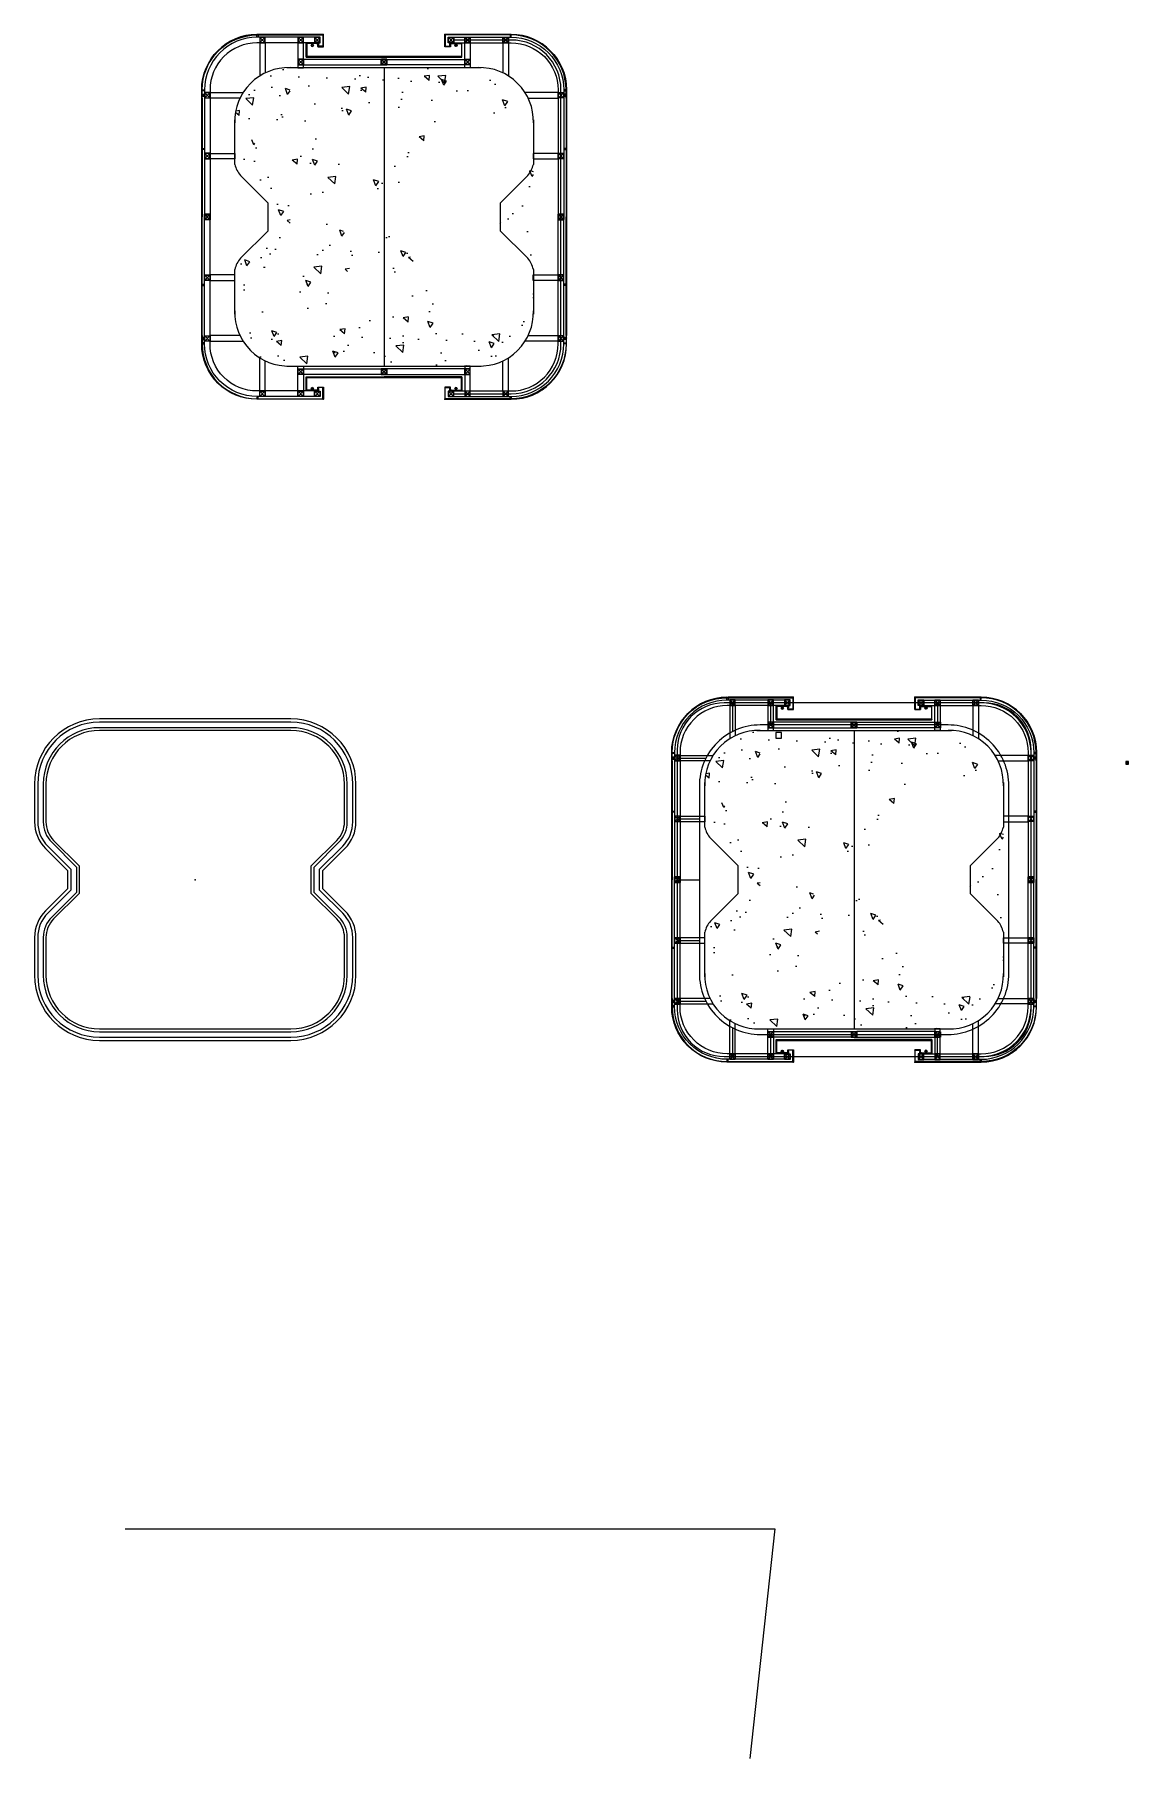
# Model space of a CAD drawing. Header units: millimetres. Extents: x -7838 to 78912, y -32093 to 42426.
# Drawn here: x -7838 to 2057, y -6338 to 9259 of the extents above; entities that cross this region are included whole.
import ezdxf

# ---------------------------------------------------------------- set-up
doc = ezdxf.new("R2010")
doc.units = ezdxf.units.MM
doc.linetypes.add('CENTER', pattern=[2, 1.25, -0.25, 0.25, -0.25])
for name, color, linetype in [('002 - STRUCTURAL STEEL', 4, 'Continuous'), ('A11_ALU.SOLID SHEET', 7, 'Continuous'), ('AR-TEXT-DIM', 7, 'Continuous'), ('AR_TVM', 7, 'Continuous'), ('CKST - Ex CL', 7, 'Continuous')]:
    doc.layers.add(name, color=color, linetype=linetype)
doc.layers.add('A-COLS  CUT', color=5, linetype='Continuous', lineweight=25)

# ---------------------------------------------------------------- blocks, each defined once
blk = doc.blocks.new('odofodlfd')
at = {"color": 8}
for p, q in [((18758, -67725), (18803, -67771)), ((18803, -67725), (18758, -67771))]:
    blk.add_line(p, q, dxfattribs=at)
at = {"color": 3, "linetype": 'Continuous'}
for points in [[(18806, -67723), (18806, -67773), (18756, -67773), (18756, -67723)], [(18803, -67725), (18803, -67771), (18758, -67771), (18758, -67725)]]:
    blk.add_lwpolyline(points, close=True, dxfattribs=at)
blk = doc.blocks.new('RERE')
at = {"color": 8}
for p, q in [((30880, -75163), (30877, -75163)), ((30881, -75143), (30879, -75145)), ((30879, -75148), (30879, -75149)), ((30879, -75149), (30879, -75150)), ((30879, -75151), (30879, -75152)), ((30879, -75152), (30879, -75153)), ((30879, -75154), (30879, -75155)), ((30879, -75155), (30879, -75156)), ((30879, -75157), (30879, -75158)), ((30879, -75158), (30879, -75161)), ((30881, -75142), (30881, -75165)), ((30881, -75143), (30881, -75145)), ((30881, -75163), (30884, -75163)), ((30882, -75146), (30882, -75146)), ((30882, -75147), (30882, -75148)), ((30882, -75149), (30882, -75150)), ((30882, -75150), (30882, -75151)), ((30882, -75152), (30882, -75153)), ((30882, -75153), (30882, -75154)), ((30882, -75155), (30882, -75156)), ((30882, -75156), (30882, -75157)), ((30882, -75158), (30882, -75159)), ((30882, -75159), (30882, -75161)), ((30882, -75159), (30882, -75161))]:
    blk.add_line(p, q, dxfattribs=at)
for points in [[(30880, -75164, -0.112935), (30877, -75163, -0.049876), (30877, -75161), (30885, -75161, -0.049876), (30884, -75163, -0.112935), (30881, -75164), (30881, -75163), (30880, -75163)], [(30882, -75147, 0.088633), (30881, -75147, 0.02265), (30879, -75146, -0.172253), (30879, -75145, 0.051159), (30883, -75147, -0.175035)], [(30882, -75149, 0.088633), (30881, -75148, 0.019108), (30879, -75147, -0.172253), (30879, -75147, 0.045962), (30883, -75148, -0.175035)], [(30882, -75150, 0.088633), (30881, -75150, 0.019108), (30879, -75149, -0.172253), (30879, -75149, 0.045962), (30883, -75150, -0.175035)], [(30882, -75152, 0.088633), (30881, -75151, 0.019108), (30879, -75150, -0.172253), (30879, -75150, 0.045962), (30883, -75151, -0.175035)], [(30882, -75153, 0.088633), (30881, -75153, 0.019108), (30879, -75152, -0.172253), (30879, -75152, 0.045962), (30883, -75153, -0.175035)], [(30882, -75155, 0.088633), (30881, -75154, 0.019108), (30879, -75154, -0.172253), (30879, -75153, 0.045962), (30883, -75154, -0.175035)], [(30882, -75156, 0.088633), (30881, -75156, 0.019108), (30879, -75155, -0.172253), (30879, -75155, 0.045962), (30883, -75156, -0.175035)], [(30882, -75158, 0.088633), (30881, -75157, 0.019108), (30879, -75157, -0.172253), (30879, -75156, 0.045962), (30883, -75157, -0.175035)], [(30882, -75159, 0.088633), (30881, -75159, 0.019108), (30879, -75158, -0.172253), (30879, -75158, 0.045962), (30883, -75159, -0.175035)]]:
    blk.add_lwpolyline(points, format="xyb", close=True, dxfattribs=at)
for points in [[(30882, -75146, 0.118829), (30881, -75145, 0.008765), (30880, -75145, -0.172253)], [(30882, -75145, -0.175035), (30882, -75146, 0.118829)]]:
    blk.add_lwpolyline(points, format="xyb", dxfattribs=at)
for centre, radius, start, end in [((30882, -75147), 3.04, 160.5824, 180), ((30875, -75173), 27.5, 74.8121, 82.581), ((30875, -75181), 33.6, 76.2776, 83.3035), ((30875, -75182), 33.6, 76.2776, 83.3035), ((30875, -75184), 33.6, 76.2776, 83.3035), ((30875, -75185), 33.6, 76.2776, 83.3035), ((30875, -75187), 33.6, 76.2776, 83.3035), ((30875, -75188), 33.6, 76.2776, 83.3035), ((30875, -75190), 33.6, 76.2776, 83.3035), ((30875, -75192), 33.6, 76.2776, 83.3035), ((30880, -75153), 7.89, 71.8171, 89.3728), ((30879, -75147), 3.04, 9.6975, 26.5651)]:
    blk.add_arc(centre, radius, start, end, dxfattribs=at)
blk = doc.blocks.new('EL1')
at = {"color": 1, "linetype": 'Continuous'}
for p, q in [((18256, -67419), (18256, -67119)), ((18306, -67419), (18306, -67147))]:
    blk.add_line(p, q, dxfattribs=at)
at = {"color": 2, "linetype": 'Continuous'}
for p, q in [((18677, -67290, 0), (19381, -67290, 0)), ((18681, -67294, 0), (19381, -67294, 0))]:
    blk.add_line(p, q, dxfattribs=at)
for points in [[(17731, -65844), (17731, -66919)], [(17735, -66919), (17735, -65844)], [(18677, -67290), (18677, -67416), (18780, -67416), (18780, -67412), (18681, -67412)], [(18681, -67412), (18681, -67295)]]:
    blk.add_lwpolyline(points, dxfattribs=at)
at = {"color": 1, "linetype": 'Continuous'}
for points in [[(18751, -67469), (18231, -67469, -0.41422), (17756, -66994), (17756, -65869)], [(18751, -67419), (18231, -67419, -0.41422), (17806, -66994), (17806, -65869)]]:
    blk.add_lwpolyline(points, format="xyb", dxfattribs=at)
blk.add_lwpolyline([(18031, -66369), (17806, -66369), (17806, -66419), (18031, -66419)], close=True, dxfattribs=at)
at = {"color": 2, "ltscale": 0.1}
for points in [[(17735, -66919), (17735, -66937), (17732, -66940), (17732, -66941), (17732, -66941), (17735, -66938), (17753, -66938), (17753, -66942), (17731, -66942), (17731, -66919)], [(17731, -66994), (17731, -66970), (17731, -66947), (17753, -66947), (17753, -66951), (17735, -66951), (17732, -66948), (17732, -66948), (17732, -66949), (17735, -66952), (17735, -66967), (17735, -66994)], [(18681, -67412), (18678, -67415), (18678, -67415), (18678, -67415), (18681, -67412)], [(18785, -67389), (18785, -67416), (18781, -67416), (18781, -67384), (18831, -67384), (18831, -67444)], [(18785, -67389), (18782, -67386), (18782, -67385), (18782, -67385), (18785, -67388)], [(18826, -67388), (18785, -67388)], [(18827, -67389), (18830, -67386), (18830, -67385), (18829, -67385), (18826, -67388)], [(18826, -67490), (18829, -67493), (18830, -67493), (18830, -67493), (18827, -67490)], [(18827, -67444), (18827, -67389)], [(18827, -67490), (18827, -67444)]]:
    blk.add_lwpolyline(points, dxfattribs=at)
for points in [[(18831, -67444), (18831, -67494), (18231, -67494, -0.41422), (17731, -66994)], [(17735, -66994, 0.41422), (18231, -67490), (18826, -67490)]]:
    blk.add_lwpolyline(points, format="xyb", dxfattribs=at)
at = {"color": 8}
blk.add_lwpolyline([(17740, -66936), (17755, -66936), (17755, -66951), (17754, -66951), (17754, -66937), (17740, -66937)], close=True, dxfattribs=at)
at = {"color": 1}
for points in [[(17740, -66953), (17755, -66953), (17755, -66938), (17754, -66938), (17754, -66952), (17740, -66952)], [(18787, -67398), (18787, -67418), (18767, -67418), (18767, -67417), (18786, -67417), (18786, -67398)]]:
    blk.add_lwpolyline(points, close=True, dxfattribs=at)
at = {"color": 1, "linetype": 'Continuous'}
blk.add_lwpolyline([(18078, -66919), (17806, -66919), (17806, -66969), (18106, -66969)], dxfattribs=at)
at = {"color": 1, "elevation": 0}
for points in [[(18601, -67194), (18651, -67194), (18651, -67419), (18601, -67419)], [(18651, -67219), (19356, -67219), (19356, -67269), (18651, -67269)]]:
    blk.add_lwpolyline(points, close=True, dxfattribs=at)
at = {"color": 2, "ltscale": 0.1, "elevation": 0}
blk.add_lwpolyline([(18681, -67295), (18678, -67292), (18678, -67291), (18678, -67291), (18681, -67294)], dxfattribs=at)
at = {"color": 8}
for centre in [(17728, -66944), (17729, -66944), (17730, -66944), (17731, -66944), (17732, -66944), (17733, -66944), (17734, -66944), (17735, -66944), (17736, -66944)]:
    blk.add_arc(centre, 4.09, 322.2935, 37.7065, dxfattribs=at)
at = {"layer": 'AR-TEXT-DIM', "color": 8, "linetype": 'CENTER', "ltscale": 0.03}
for q in [(18714, -67397), (18731, -67383), (18731, -67414), (18748, -67397)]:
    blk.add_line((18731, -67397), q, dxfattribs=at)
at = {"layer": 'AR-TEXT-DIM', "color": 1}
blk.add_circle((18731, -67397), 10, dxfattribs=at)
blk.add_circle((18731, -67397), 10, dxfattribs=at)
blk.add_circle((18731, -67397), 10, dxfattribs=at)
at = {"color": 8}
for p in [(-1000, 1903), (-1000, 1353), (-1000, 803), (-155, 503, 0), (600, 503, 0), (-500, 303), (-155, 303), (-5, 303)]:
    blk.add_blockref('odofodlfd', p, dxfattribs=at)
at = {"color": 8, "xscale": 0.7500000000000007, "yscale": 0.7500000000000007, "zscale": 0.7500000000000007, "rotation": 180}
blk.add_blockref('RERE', (41936, -123783), dxfattribs=at)
blk = doc.blocks.new('A$C867e22c0')
at = {"layer": 'A11_ALU.SOLID SHEET', "color": 1, "elevation": 0}
for points in [[(-1150, 1630), (-1150, 1650, 0.414213), (-1650, 1150), (-1630, 1150)], [(1150, 1630), (1150, 1650, -0.414213), (1650, 1150), (1630, 1150)], [(-1150, -1630), (-1150, -1650, -0.414213), (-1650, -1150), (-1630, -1150)], [(1150, -1630), (1150, -1650, 0.414213), (1650, -1150), (1630, -1150)]]:
    blk.add_lwpolyline(points, format="xyb", dxfattribs=at)
for points in [[(-600, 1572), (-600, 1540), (-550, 1540), (-550, 1650), (-608, 1650), (-1140, 1650), (-1140, 1630)], [(-601, 1572), (-704, 1572), (-704, 1454), (704, 1454), (704, 1572), (601, 1572)], [(600, 1572), (600, 1540), (550, 1540), (550, 1650), (608, 1650), (1140, 1650), (1140, 1630)], [(-1630, 1140), (-1650, 1140), (-1650, 620), (-1630, 620)], [(1630, 1140), (1650, 1140), (1650, 620), (1630, 620)], [(-1630, 610), (-1650, 610), (-1650, -610), (-1630, -610)], [(1630, 610), (1650, 610), (1650, -610), (1630, -610)], [(-1630, -1140), (-1650, -1140), (-1650, -620), (-1630, -620)], [(1630, -1140), (1650, -1140), (1650, -620), (1630, -620)], [(-600, -1560), (-600, -1540), (-550, -1540), (-550, -1650), (-608, -1650), (-1140, -1650), (-1140, -1630)], [(-601, -1572), (-704, -1572), (-704, -1454), (704, -1454), (704, -1572), (601, -1572)], [(600, -1560), (600, -1540), (550, -1540), (550, -1650), (608, -1650), (1140, -1650), (1140, -1630)]]:
    blk.add_lwpolyline(points, dxfattribs=at)
at = {"layer": 'A11_ALU.SOLID SHEET', "color": 1}
for p in [(-550, 1650, 0), (550, 1650, 0), (-550, -1650, 0), (550, -1650, 0)]:
    blk.add_point(p, dxfattribs=at)
blk = doc.blocks.new('A$C71196ca0')
blk.add_lwpolyline([(-25, -25), (25, -25), (25, 25), (-25, 25)], close=True)
blk = doc.blocks.new('A$Cb8645559')
at = {"layer": '002 - STRUCTURAL STEEL'}
for p, q in [((-1100, 1600), (-1100, 1340)), ((-755, 1600), (-755, 1400)), ((755, 1600), (755, 1400)), ((-1600, 1100), (-1340, 1100)), ((-1600, 550), (-1400, 550)), ((-1600, 0), (-1400, 0)), ((-1600, -550), (-1400, -550)), ((-1600, -1100), (-1340, -1100)), ((-1100, -1340), (-1100, -1600)), ((-755, -1400), (-755, -1600)), ((755, -1600), (755, -1400))]:
    blk.add_line(p, q, dxfattribs=at)
for points in [[(-1600, 1175), (-1600, -1175, 0.414214), (-1175, -1600), (1175, -1600, 0.414214), (1600, -1175), (1600, 1175, 0.414214), (1175, 1600), (-1175, 1600, 0.414214)], [(-1400, 850), (-1400, -850, 0.414214), (-850, -1400), (850, -1400, 0.414214), (1400, -850), (1400, 850, 0.414214), (850, 1400), (-850, 1400, 0.414214)]]:
    blk.add_lwpolyline(points, format="xyb", close=True, dxfattribs=at)
for p in [(-1100, 1600), (-605, 1600), (-755, 1400), (0, 1400), (-1600, 1100), (-1600, 550), (-1600, 0), (-1600, -550), (-1600, -1100), (-755, -1400), (0, -1400), (-1100, -1600)]:
    blk.add_blockref('A$C71196ca0', p, dxfattribs=at)
at = {"layer": '002 - STRUCTURAL STEEL', "xscale": -1}
for p in [(605, 1600), (1100, 1600), (755, 1400), (1600, 1100), (1600, 550), (1600, 0), (1600, -550), (1600, -1100), (755, -1400), (1100, -1600)]:
    blk.add_blockref('A$C71196ca0', p, dxfattribs=at)
at = {"layer": '002 - STRUCTURAL STEEL', "xscale": -1, "rotation": 180}
blk.add_blockref('A$C71196ca0', (-605, -1600), dxfattribs=at)
at = {"layer": '002 - STRUCTURAL STEEL', "rotation": 180}
blk.add_blockref('A$C71196ca0', (605, -1600), dxfattribs=at)

msp = doc.modelspace()

# ---------------------------------------------------------------- hatches: boundary and pattern name
at = {"layer": 'AR_TVM'}
h = msp.add_hatch(dxfattribs=at)
h.set_pattern_fill('AR-CONC', color=251, scale=3, angle=90, style=0)
h.set_pattern_definition([(140, (61168.24, 21989.82), (47.8173, 546.554), [57.15, -628.65]), (85, (61168.24, 21989.8), (-573.1705, -105.7303), [45.72, -502.9218]), (190.45144, (61172.2, 22035.37), (-525.3533, 440.8237), [48.57, -534.2707]), (136.1842, (61015.84, 21989.8), (126.127, 813.237), [85.725, -942.975]), (186.6356, (61026.35, 22057.6), (-742.278, 712.212), [72.855, -801.407]), (81.1842, (61015.8, 21989.8), (-742.278, 712.212), [68.58, -754.379]), (111, (61053.94, 22066.02), (306.7956, 454.8432), [57.15, -628.65]), (56, (61053.94, 22066), (-552.564, 185.406), [45.72, -502.92]), (161.45144, (61079.5, 22103.93), (-245.7683, 640.2493), [48.57, -534.27]), (127.5, (61168.24, 21989.82), (-253.6651, 9.2658), [0, -496.824, 0, -510.54, 0, -504.825]), (97.5, (61168.24, 21989.82), (-300.5417, 200.459), [0, -291.084, 0, -485.394, 0, -192.405]), (57.5, (61168.24, 21819.9), (17.18623, 406.7718), [0, -190.5, 0, -594.36, 0, -788.67]), (47.5, (61168.24, 21743.7), (-76.2795, 444.3875), [0, -247.65, 0, -394.716, 0, -560.07])])
edge = h.paths.add_edge_path()
edge.add_arc((-5540.837, 6744.515), 485.539, 178.26705, 271.73295)
edge.add_arc((-5540.837, 8473.882), 485.539, 88.26705, 181.73295)
edge.add_arc((-3811.471, 6744.515), 485.539, 268.26705, 361.73295)
edge.add_arc((-3811.471, 8473.882), 485.539, -1.73295, 91.73295)
edge.add_line((-5555.52, 6259.199), (-3796.788, 6259.199))
edge.add_line((-5555.52, 8959.199), (-3796.788, 8959.199))
edge.add_line((-6026.154, 6729.832), (-6026.154, 7134.199))
edge.add_arc((-5795.002, 7081.123), 237.167, 139.8017092, 167.0681884, ccw=False)
edge.add_line((-5976.154, 7234.199), (-5726.154, 7484.199))
edge.add_line((-5726.154, 7484.199), (-5726.154, 7734.199))
edge.add_line((-5726.154, 7734.199), (-5976.154, 7984.199))
edge.add_arc((-5795.002, 8137.275), 237.167, 192.9318116, 220.1982908, ccw=False)
edge.add_line((-6026.154, 8084.199), (-6026.154, 8488.565))
edge.add_line((-3326.154, 8488.565), (-3326.154, 8084.199))
edge.add_arc((-3557.306, 8137.275), 237.167, -40.1982908, -12.9318116, ccw=False)
edge.add_line((-3376.154, 7984.199), (-3626.154, 7734.199))
edge.add_line((-3626.154, 7734.199), (-3626.154, 7484.199))
edge.add_line((-3626.154, 7484.199), (-3376.154, 7234.199))
edge.add_arc((-3557.306, 7081.123), 237.167, 12.9318116, 40.1982908, ccw=False)
edge.add_line((-3326.154, 7134.199), (-3326.154, 6729.832))
h = msp.add_hatch(dxfattribs=at)
h.set_pattern_fill('AR-CONC', color=251, scale=3, angle=90, style=0)
h.set_pattern_definition([(140, (65419.54, 15993.6), (47.8173, 546.554), [57.15, -628.65]), (85, (65419.54, 15993.6), (-573.1705, -105.7303), [45.72, -502.9218]), (190.45144, (65423.5, 16039.15), (-525.3533, 440.8237), [48.57, -534.2707]), (136.1842, (65267.14, 15993.6), (126.127, 813.237), [85.725, -942.975]), (186.6356, (65277.65, 16061.4), (-742.278, 712.212), [72.855, -801.407]), (81.1842, (65267.1, 15993.6), (-742.278, 712.212), [68.58, -754.379]), (111, (65305.24, 16069.8), (306.7956, 454.8432), [57.15, -628.65]), (56, (65305.24, 16069.8), (-552.564, 185.406), [45.72, -502.92]), (161.45144, (65330.8, 16107.7), (-245.7683, 640.2493), [48.57, -534.27]), (127.5, (65419.54, 15993.6), (-253.6651, 9.2658), [0, -496.824, 0, -510.54, 0, -504.825]), (97.5, (65419.54, 15993.6), (-300.5417, 200.459), [0, -291.084, 0, -485.394, 0, -192.405]), (57.5, (65419.54, 15823.68), (17.18623, 406.7718), [0, -190.5, 0, -594.36, 0, -788.67]), (47.5, (65419.54, 15747.5), (-76.2795, 444.3875), [0, -247.65, 0, -394.716, 0, -560.07])])
edge = h.paths.add_edge_path()
edge.add_arc((-1289.538, 748.299), 485.539, 178.26705, 271.73295)
edge.add_arc((-1289.538, 2477.666), 485.539, 88.26705, 181.73295)
edge.add_arc((439.828, 748.299), 485.539, 268.26705, 361.73295)
edge.add_arc((439.828, 2477.666), 485.539, -1.73295, 91.73295)
edge.add_line((-1304.221, 262.983), (454.512, 262.983))
edge.add_line((-1304.221, 2962.983), (454.512, 2962.983))
edge.add_line((-1774.855, 733.616), (-1774.855, 1137.983))
edge.add_arc((-1543.703, 1084.907), 237.167, 139.8017092, 167.0681884, ccw=False)
edge.add_line((-1724.855, 1237.983), (-1474.855, 1487.983))
edge.add_line((-1474.855, 1487.983), (-1474.855, 1737.983))
edge.add_line((-1474.855, 1737.983), (-1724.855, 1987.983))
edge.add_arc((-1543.703, 2141.058), 237.167, 192.9318116, 220.1982908, ccw=False)
edge.add_line((-1774.855, 2087.983), (-1774.855, 2492.349))
edge.add_line((925.145, 2492.349), (925.145, 2087.983))
edge.add_arc((693.993, 2141.058), 237.167, -40.1982908, -12.9318116, ccw=False)
edge.add_line((875.145, 1987.983), (625.145, 1737.983))
edge.add_line((625.145, 1737.983), (625.145, 1487.983))
edge.add_line((625.145, 1487.983), (875.145, 1237.983))
edge.add_arc((693.993, 1084.907), 237.167, 12.9318116, 40.1982908, ccw=False)
edge.add_line((925.145, 1137.983), (925.145, 733.616))

# ---------------------------------------------------------------- linework, layer by layer
for p, q in [((-4676.154, 8959.199), (-4676.154, 6259.199)), ((-424.855, 2962.983), (-424.855, 262.983))]:
    msp.add_line(p, q)
for points in [[(-5276.15, 6037.185), (-5276.15, 6069.143), (-5226.152, 6069.143), (-5226.148, 5959.166), (-5826.046, 5959.166, -0.414213562), (-6326.046, 6459.166), (-6326.046, 8759.263, -0.414213562), (-5826.046, 9259.263), (-5226.148, 9259.263), (-5226.152, 9149.287), (-5276.15, 9149.287), (-5276.15, 9181.245)], [(-4076.158, 6037.185), (-4076.158, 6069.143), (-4126.156, 6069.143), (-4126.16, 5959.166), (-3526.262, 5959.166, 0.414213562), (-3026.262, 6459.166), (-3026.262, 8759.263, 0.414213562), (-3526.262, 9259.263), (-4126.16, 9259.263), (-4126.156, 9149.287), (-4076.158, 9149.287), (-4076.158, 9181.245)], [(-4076.158, 9181.229), (-4076.158, 9149.271), (-4126.156, 9149.271), (-4126.16, 9259.247), (-3526.262, 9259.247, -0.414213562), (-3026.262, 8759.247), (-3026.262, 7609.199)], [(-4076.158, 6037.168), (-4076.158, 6069.126), (-4126.156, 6069.126), (-4126.16, 5959.15), (-3526.262, 5959.15, 0.414213562), (-3026.262, 6459.15), (-3026.262, 7609.199)], [(-1024.85, 40.968), (-1024.85, 72.927), (-974.853, 72.927), (-974.848, -37.05), (-1574.747, -37.05, -0.414213562), (-2074.747, 462.95), (-2074.747, 2763.047, -0.414213562), (-1574.747, 3263.047), (-974.848, 3263.047), (-974.853, 3153.071), (-1024.85, 3153.071), (-1024.85, 3185.029)], [(175.141, 40.968), (175.141, 72.927), (125.143, 72.927), (125.139, -37.05), (725.038, -37.05, 0.414213562), (1225.038, 462.95), (1225.038, 2763.047, 0.414213562), (725.038, 3263.047), (125.139, 3263.047), (125.143, 3153.071), (175.141, 3153.071), (175.141, 3185.029)], [(175.141, 3185.013), (175.141, 3153.055), (125.143, 3153.055), (125.139, 3263.031), (725.038, 3263.031, -0.414213562), (1225.038, 2763.031), (1225.038, 1612.983)], [(175.141, 40.952), (175.141, 72.91), (125.143, 72.91), (125.139, -37.066), (725.038, -37.066, 0.414213562), (1225.038, 462.934), (1225.038, 1612.983)]]:
    msp.add_lwpolyline(points, format="xyb")
for points in [[(-5277.15, 9181.229), (-5380.15, 9181.229), (-5380.15, 9055.271), (-3972.158, 9055.304), (-3972.158, 9181.229), (-4075.158, 9181.229)], [(-5277.15, 6037.168), (-5380.15, 6037.168), (-5380.15, 6163.126), (-3972.158, 6163.093), (-3972.158, 6037.168), (-4075.158, 6037.168)], [(-1025.85, 3185.013), (-1128.85, 3185.013), (-1128.85, 3059.055), (279.141, 3059.088), (279.141, 3185.013), (176.141, 3185.013)], [(-1025.85, 40.952), (-1128.85, 40.952), (-1128.85, 166.91), (279.141, 166.877), (279.141, 40.952), (176.141, 40.952)], [(-7017.158, -4258.709), (-1140.587, -4258.709), (-1369.544, -6337.665)]]:
    msp.add_lwpolyline(points)
for points in [[(-1132.244, 2894.506), (-1082.244, 2894.506), (-1082.244, 2944.506), (-1132.244, 2944.506)], [(2031.964, 2658.382), (2056.964, 2658.382), (2056.964, 2683.382), (2031.964, 2683.382)]]:
    msp.add_lwpolyline(points, close=True)
for p in [(2044.464, 2670.882), (-6384.356, 1612.983, -0.001)]:
    msp.add_point(p)
at = {"layer": 'A-COLS  CUT', "color": 4}
for points in [[(-5555.52, 8959.199), (-3796.788, 8959.199)], [(-6026.154, 8084.199), (-6026.154, 8488.565)], [(-3326.154, 8488.565), (-3326.154, 8084.199)], [(-5976.154, 7234.199), (-5726.154, 7484.199), (-5726.154, 7734.199), (-5976.154, 7984.199)], [(-3376.154, 7984.199), (-3626.154, 7734.199), (-3626.154, 7484.199), (-3376.154, 7234.199)], [(-6026.154, 6729.832), (-6026.154, 7134.199)], [(-3326.154, 7134.199), (-3326.154, 6729.832)], [(-5555.52, 6259.199), (-3796.788, 6259.199)], [(-1304.221, 2962.983), (454.512, 2962.983)], [(-1774.855, 2087.983), (-1774.855, 2492.349)], [(925.145, 2492.349), (925.145, 2087.983)], [(-1724.855, 1237.983), (-1474.855, 1487.983), (-1474.855, 1737.983), (-1724.855, 1987.983)], [(875.145, 1987.983), (625.145, 1737.983), (625.145, 1487.983), (875.145, 1237.983)], [(-1774.855, 733.616), (-1774.855, 1137.983)], [(925.145, 1137.983), (925.145, 733.616)], [(-1304.221, 262.983), (454.512, 262.983)]]:
    msp.add_lwpolyline(points, dxfattribs=at)
at = {"layer": 'A-COLS  CUT', "color": 1}
msp.add_lwpolyline([(-5230.356, 1694.904), (-5030.233, 1895.028, 0.198912367), (-4930.356, 2136.151), (-4930.356, 2477.983, 0.414213562), (-5519.356, 3066.983), (-7249.356, 3066.983, 0.414213562), (-7838.356, 2477.983), (-7838.356, 2136.151, 0.198912367), (-7738.48, 1895.028), (-7538.356, 1694.904), (-7538.356, 1531.061), (-7738.48, 1330.937, 0.198912367), (-7838.356, 1089.814), (-7838.356, 747.983, 0.414213562), (-7249.356, 158.983), (-5519.356, 158.983, 0.414213562), (-4930.356, 747.983), (-4930.356, 1089.814, 0.198912367), (-5030.233, 1330.937), (-5230.356, 1531.061)], format="xyb", close=True, dxfattribs=at)
at = {"layer": 'A-COLS  CUT', "color": 4}
for points in [[(-5259.356, 1706.917), (-5050.739, 1915.534, 0.198912367), (-4959.356, 2136.151), (-4959.356, 2477.983, 0.414213562), (-5519.356, 3037.983), (-7249.356, 3037.983, 0.414213562), (-7809.356, 2477.983), (-7809.356, 2136.151, 0.198912367), (-7717.974, 1915.534), (-7509.356, 1706.917), (-7509.356, 1519.049), (-7717.974, 1310.431, 0.198912367), (-7809.356, 1089.814), (-7809.356, 747.983, 0.414213562), (-7249.356, 187.983), (-5519.356, 187.983, 0.414213562), (-4959.356, 747.983), (-4959.356, 1089.814, 0.198912367), (-5050.739, 1310.431), (-5259.356, 1519.049)], [(-5309.356, 1727.627), (-5086.094, 1950.889, 0.198912367), (-5009.356, 2136.151), (-5009.356, 2477.983, 0.414213562), (-5519.356, 2987.983), (-7249.356, 2987.983, 0.414213562), (-7759.356, 2477.983), (-7759.356, 2136.151, 0.198912367), (-7682.618, 1950.889), (-7459.356, 1727.627), (-7459.356, 1498.338), (-7682.618, 1275.076, 0.198912367), (-7759.356, 1089.814), (-7759.356, 747.983, 0.414213562), (-7249.356, 237.983), (-5519.356, 237.983, 0.414213562), (-5009.356, 747.983), (-5009.356, 1089.814, 0.198912367), (-5086.094, 1275.076), (-5309.356, 1498.338)], [(-5334.356, 1737.983), (-5103.772, 1968.567, 0.198912367), (-5034.356, 2136.151), (-5034.356, 2477.983, 0.414213562), (-5519.356, 2962.983), (-7249.356, 2962.983, 0.414213562), (-7734.356, 2477.983), (-7734.356, 2136.151, 0.198912367), (-7664.941, 1968.567), (-7434.356, 1737.983), (-7434.356, 1487.983), (-7664.941, 1257.398, 0.198912367), (-7734.356, 1089.814), (-7734.356, 747.983, 0.414213562), (-7249.356, 262.983), (-5519.356, 262.983, 0.414213562), (-5034.356, 747.983), (-5034.356, 1089.814, 0.198912367), (-5103.772, 1257.398), (-5334.356, 1487.983)]]:
    msp.add_lwpolyline(points, format="xyb", close=True, dxfattribs=at)
for centre, radius, start, end in [((-5540.837, 8473.882), 485.539, 88.26705, 181.73295), ((-3811.471, 8473.882), 485.539, 358.26705, 91.73295), ((-5795.002, 8137.275), 237.167, 192.9318116, 220.1982908), ((-3557.306, 8137.275), 237.167, 319.8017092, 347.0681884), ((-5795.002, 7081.123), 237.167, 139.8017092, 167.0681884), ((-3557.306, 7081.123), 237.167, 12.9318116, 40.1982908), ((-5540.837, 6744.515), 485.539, 178.26705, 271.73295), ((-3811.471, 6744.515), 485.539, 268.26705, 1.73295), ((-1289.538, 2477.666), 485.539, 88.26705, 181.73295), ((439.828, 2477.666), 485.539, 358.26705, 91.73295), ((-1543.703, 2141.058), 237.167, 192.9318116, 220.1982908), ((693.993, 2141.058), 237.167, 319.8017092, 347.0681884), ((-1543.703, 1084.907), 237.167, 139.8017092, 167.0681884), ((693.993, 1084.907), 237.167, 12.9318116, 40.1982908), ((-1289.538, 748.299), 485.539, 178.26705, 271.73295), ((439.828, 748.299), 485.539, 268.26705, 1.73295)]:
    msp.add_arc(centre, radius, start, end, dxfattribs=at)
at = {"layer": 'CKST - Ex CL', "color": 3}
for points in [[(-4046.158, 6009.167), (-3526.262, 6009.167, 0.414213562), (-3076.263, 6459.166), (-3076.263, 8759.263, 0.414213562), (-3526.262, 9209.262), (-4046.158, 9209.271)], [(205.141, 12.951), (725.038, 12.951, 0.414213562), (1175.037, 462.95), (1175.037, 2763.047, 0.414213562), (725.038, 3213.046), (205.141, 3213.055)]]:
    msp.add_lwpolyline(points, format="xyb", dxfattribs=at)

# ---------------------------------------------------------------- block references
at = {"color": 8, "xscale": -1, "rotation": 180}
for p in [(-24056.78, -58235.176), (-19805.481, -64231.392)]:
    msp.add_blockref('EL1', p, dxfattribs=at)
for name, p in [('A$C867e22c0', (-4676.154, 7609.199)), ('A$C867e22c0', (-424.855, 1612.983)), ('A$Cb8645559', (-424.855, 1612.983))]:
    msp.add_blockref(name, p)
at = {"color": 8, "rotation": 180}
for p in [(14704.472, -58235.176), (18955.771, -64231.392)]:
    msp.add_blockref('EL1', p, dxfattribs=at)
at = {"color": 8}
for p in [(-24056.78, 73453.589), (-19805.481, 67457.373)]:
    msp.add_blockref('EL1', p, dxfattribs=at)
at = {"color": 8, "xscale": -1}
for p in [(14704.472, 73453.589), (18955.771, 67457.373)]:
    msp.add_blockref('EL1', p, dxfattribs=at)

doc.saveas('drawing.dxf')
